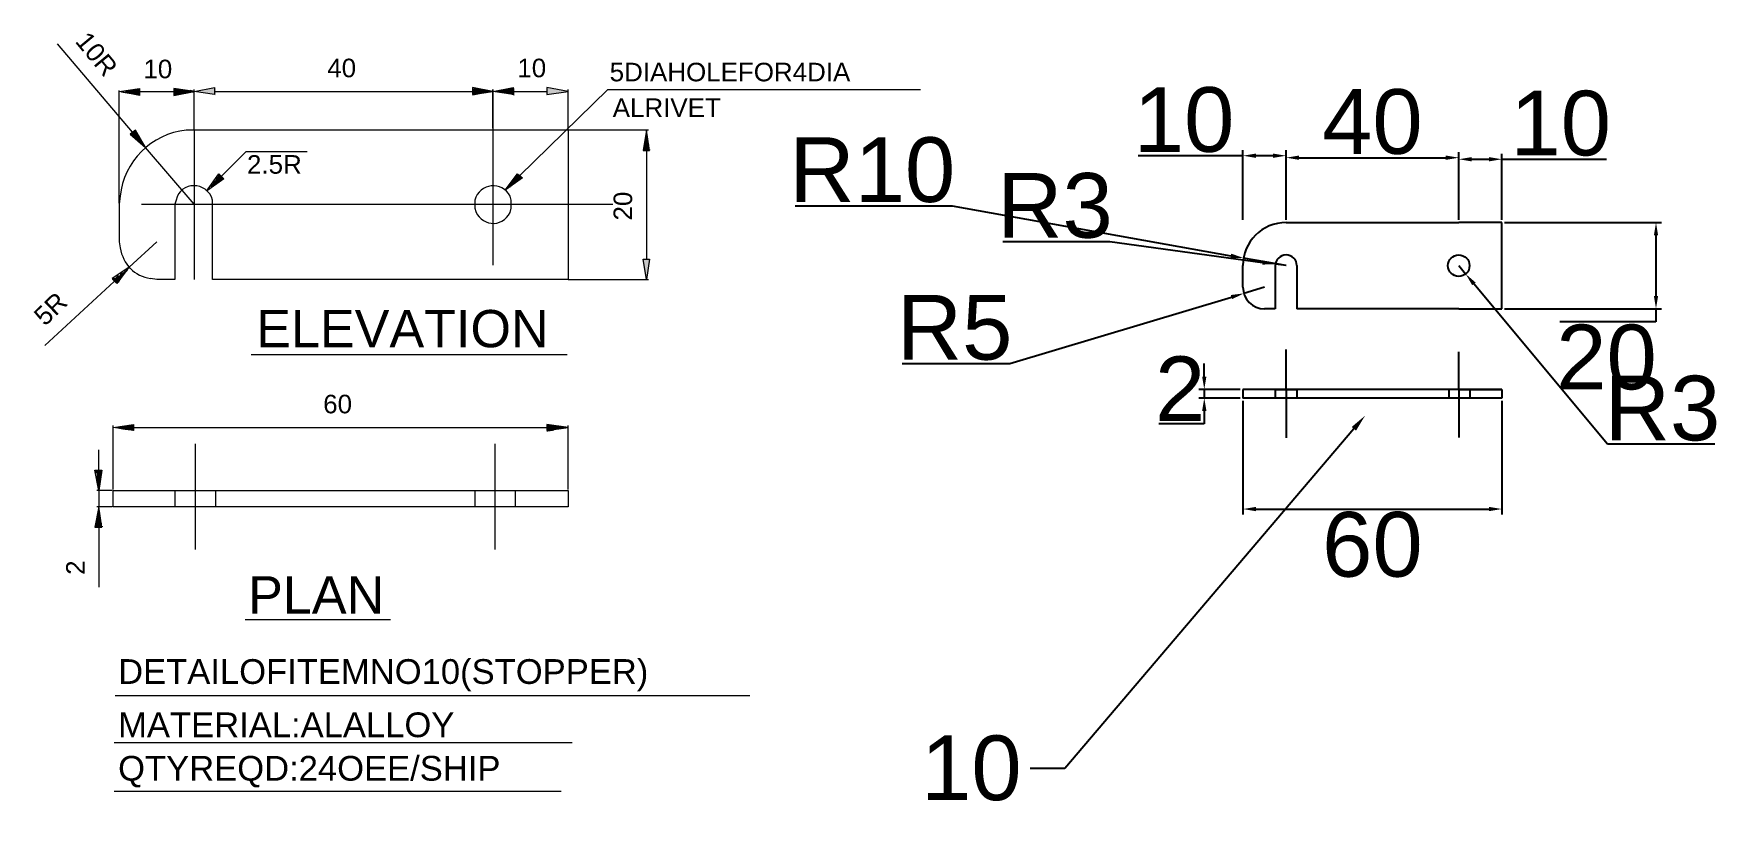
# Model space of a CAD drawing. Header units: millimetres. Extents: x -3009 to 55097, y -2803 to 5841.
# Drawn here: x 4728.5 to 5118.4, y 2334.9 to 2517.3 of the extents above; entities that cross this region are included whole.
import ezdxf
from ezdxf import colors
from ezdxf.entities.mleader import LeaderData, LeaderLine
from ezdxf.math import Vec2, Vec3

# ---------------------------------------------------------------- set-up
doc = ezdxf.new("R2010")
doc.units = ezdxf.units.MM
for name, color, linetype in [('DIM', 10, 'Continuous'), ('PDF2_Geometry', 7, 'Continuous'), ('PDF2_Solid Fills', 7, 'Continuous'), ('PDF2_Text', 7, 'Continuous')]:
    doc.layers.add(name, color=color, linetype=linetype)
doc.styles.add('PDF F1', font='arial.ttf')
doc.styles.get("Standard").update_dxf_attribs({"font": 'arial.ttf', "height": 15})
doc.dimstyles.new('DIM', dxfattribs={"dimtxt": 15, "dimasz": 3, "dimexe": 1.25, "dimexo": 0.625, "dimtad": 2, "dimtoh": 1, "dimdec": 0, "dimtxsty": 'Standard', "dimcen": 2.5, "dimclrd": 1, "dimclre": 4, "dimclrt": 1, "dimadec": 0, "dimazin": 0, "dimtfac": 1, "dimtdec": 0, "dimtmove": 0, "dimatfit": 3, "dimfxl": 1, "dimtfillclr": 4, "dimarcsym": 0})

msp = doc.modelspace()

# ---------------------------------------------------------------- texts
at = {"layer": 'PDF2_Text', "attachment_point": 4, "style": 'PDF F1'}
for s, insert, char_height, rotation in [('10R', (4739.528542584423, 2516.811422772215), 4.300807990520247, 309.6822679949333), ('20', (4865.018191596768, 2473.994996559495), 4.300807990520247, 90), ('5R', (4729.615121250241, 2450.860307895638), 4.300786440254974, 43.78620453484707), ('2', (4738.142920389308, 2391.840356948891), 4.300807990520247, 90)]:
    msp.add_mtext(s, dxfattribs=dict(at, insert=insert, char_height=char_height, rotation=rotation))
for s, insert, char_height in [('10', (4753.893171210457, 2509.085293501253), 4.301152794764593), ('40', (4796.497267448402, 2509.321628077067), 4.301152794764593), ('10', (4840.53786845224, 2509.321628077067), 4.301152794764593), ('5DIAHOLEFOR4DIA', (4861.933211261285, 2508.379402589912), 4.301152794764593), ('ALRIVET', (4862.637964797515, 2500.142053137233), 4.301152794764593), ('2.5R', (4777.901483683681, 2486.96059393646), 4.301152794764593), ('ELEVATION', (4780.042622262106, 2448.863675818222), 8.640147855346129), ('60', (4795.555700441573, 2431.408080671917), 4.301152794764593), ('PLAN', (4778.159428386603, 2387.192772864752), 8.640147855346129), ('DETAILOFITEMNO10(STOPPER)', (4748.036288004414, 2368.564663702124), 5.734999694611086), ('MATERIAL:ALALLOY', (4748.036288004414, 2357.032877307898), 5.734999694611086), ('QTYREQD:24OEE/SHIP', (4748.036288004414, 2346.205156038646), 5.734999694611086)]:
    msp.add_mtext(s, dxfattribs=dict(at, insert=insert, char_height=char_height))

# ---------------------------------------------------------------- blocks, each defined once
blk = doc.blocks.new('*D18')
at = {"layer": 'Defpoints', "color": 0, "transparency": 16777216}
for p in [(5008.661340214312, 2489.01009461015), (5008.661340214312, 2473.521616136655), (5018.661340214312, 2473.521616136655)]:
    blk.add_point(p, dxfattribs=at)
at = {"layer": 'DIM', "color": 1, "lineweight": -2, "transparency": 16777216}
for p, q in [((5008.661340214312, 2489.01009461015), (4984.387465725908, 2489.01009461015)), ((5015.661340214312, 2489.01009461015), (5011.661340214312, 2489.01009461015))]:
    blk.add_line(p, q, dxfattribs=at)
at = {"layer": 'DIM', "color": 4, "lineweight": -2, "transparency": 16777216}
for p, q in [((5008.661340214312, 2474.146616136655), (5008.661340214312, 2490.26009461015)), ((5018.661340214312, 2474.146616136655), (5018.661340214312, 2490.26009461015))]:
    blk.add_line(p, q, dxfattribs=at)
at = {"layer": 'DIM', "color": 1, "transparency": 16777216}
for points in [[(5011.661340214312, 2489.51009461015), (5011.661340214312, 2488.51009461015), (5008.661340214312, 2489.01009461015)], [(5015.661340214312, 2489.51009461015), (5015.661340214312, 2488.51009461015), (5018.661340214312, 2489.01009461015)]]:
    blk.add_solid(points, dxfattribs=at)
at = {"layer": 'DIM', "color": 1, "transparency": 16777216, "insert": (4995.02440297011, 2497.293689425976), "char_height": 15, "attachment_point": 5}
blk.add_mtext('10', dxfattribs=at)
blk = doc.blocks.new('*D19')
at = {"layer": 'Defpoints', "color": 0, "transparency": 16777216}
for p in [(5058.661340214312, 2488.550846936783), (5018.661340214312, 2473.521616136655), (5058.661340214312, 2473.521616136655)]:
    blk.add_point(p, dxfattribs=at)
at = {"layer": 'DIM', "color": 4, "lineweight": -2, "transparency": 16777216}
for p, q in [((5018.661340214312, 2474.146616136655), (5018.661340214312, 2489.800846936783)), ((5058.661340214312, 2474.146616136655), (5058.661340214312, 2489.800846936783))]:
    blk.add_line(p, q, dxfattribs=at)
at = {"layer": 'DIM', "color": 1, "lineweight": -2, "transparency": 16777216}
blk.add_line((5021.661340214312, 2488.550846936783), (5055.661340214312, 2488.550846936783), dxfattribs=at)
at = {"layer": 'DIM', "color": 1, "transparency": 16777216}
for points in [[(5021.661340214312, 2489.050846936783), (5021.661340214312, 2488.050846936783), (5018.661340214312, 2488.550846936783)], [(5055.661340214312, 2489.050846936783), (5055.661340214312, 2488.050846936783), (5058.661340214312, 2488.550846936783)]]:
    blk.add_solid(points, dxfattribs=at)
at = {"layer": 'DIM', "color": 1, "transparency": 16777216, "insert": (5038.661340214312, 2496.834441752609), "char_height": 15, "attachment_point": 5}
blk.add_mtext('40', dxfattribs=at)
blk = doc.blocks.new('*D20')
at = {"layer": 'Defpoints', "color": 0, "transparency": 16777216}
for p in [(5068.661340214312, 2488.190185383924), (5058.661340214312, 2473.521616136655), (5068.661340214312, 2473.521616136655)]:
    blk.add_point(p, dxfattribs=at)
at = {"layer": 'DIM', "color": 4, "lineweight": -2, "transparency": 16777216}
for p, q in [((5058.661340214312, 2474.146616136655), (5058.661340214312, 2489.440185383924)), ((5068.661340214312, 2474.146616136655), (5068.661340214312, 2489.440185383924))]:
    blk.add_line(p, q, dxfattribs=at)
at = {"layer": 'DIM', "color": 1, "lineweight": -2, "transparency": 16777216}
for p, q in [((5061.661340214312, 2488.190185383924), (5065.661340214312, 2488.190185383924)), ((5068.661340214312, 2488.190185383924), (5092.935214702716, 2488.190185383924))]:
    blk.add_line(p, q, dxfattribs=at)
at = {"layer": 'DIM', "color": 1, "transparency": 16777216}
for points in [[(5061.661340214312, 2488.690185383924), (5061.661340214312, 2487.690185383924), (5058.661340214312, 2488.190185383924)], [(5065.661340214312, 2488.690185383924), (5065.661340214312, 2487.690185383924), (5068.661340214312, 2488.190185383924)]]:
    blk.add_solid(points, dxfattribs=at)
at = {"layer": 'DIM', "color": 1, "transparency": 16777216, "insert": (5082.298277458514, 2496.47378019975), "char_height": 15, "attachment_point": 5}
blk.add_mtext('10', dxfattribs=at)
blk = doc.blocks.new('*D21')
at = {"layer": 'Defpoints', "color": 0, "transparency": 16777216}
for p in [(5068.661340214314, 2473.521616136656), (5068.661340214314, 2453.521616136656), (5104.369377330606, 2453.521616136656)]:
    blk.add_point(p, dxfattribs=at)
at = {"layer": 'DIM', "color": 4, "lineweight": -2, "transparency": 16777216}
for p, q in [((5069.286340214314, 2473.521616136656), (5105.619377330606, 2473.521616136656)), ((5069.286340214314, 2453.521616136656), (5105.619377330606, 2453.521616136656))]:
    blk.add_line(p, q, dxfattribs=at)
at = {"layer": 'DIM', "color": 1, "lineweight": -2, "transparency": 16777216}
for p, q in [((5104.369377330606, 2470.521616136656), (5104.369377330606, 2456.521616136656)), ((5104.369377330606, 2453.521616136656), (5104.369377330606, 2450.521616136656)), ((5104.369377330606, 2450.521616136656), (5082.052699295135, 2450.521616136656))]:
    blk.add_line(p, q, dxfattribs=at)
at = {"layer": 'DIM', "color": 1, "transparency": 16777216}
for points in [[(5103.869377330606, 2470.521616136656), (5104.869377330606, 2470.521616136656), (5104.369377330606, 2473.521616136656)], [(5103.869377330606, 2456.521616136656), (5104.869377330606, 2456.521616136656), (5104.369377330606, 2453.521616136656)]]:
    blk.add_solid(points, dxfattribs=at)
at = {"layer": 'DIM', "color": 1, "transparency": 16777216, "insert": (5092.89853831287, 2442.238021320829), "char_height": 15, "attachment_point": 5}
blk.add_mtext('20', dxfattribs=at)
blk = doc.blocks.new('*D22')
at = {"layer": 'Defpoints', "color": 0, "transparency": 16777216}
for p in [(5008.661340214312, 2432.819583037868), (5068.661340214312, 2432.819583037868), (5068.661340214312, 2407.096181967388)]:
    blk.add_point(p, dxfattribs=at)
at = {"layer": 'DIM', "color": 4, "lineweight": -2, "transparency": 16777216}
for p, q in [((5008.661340214312, 2432.194583037868), (5008.661340214312, 2405.846181967388)), ((5068.661340214312, 2432.194583037868), (5068.661340214312, 2405.846181967388))]:
    blk.add_line(p, q, dxfattribs=at)
at = {"layer": 'DIM', "color": 1, "lineweight": -2, "transparency": 16777216}
blk.add_line((5011.661340214312, 2407.096181967388), (5065.661340214312, 2407.096181967388), dxfattribs=at)
at = {"layer": 'DIM', "color": 1, "transparency": 16777216}
for points in [[(5011.661340214312, 2407.596181967388), (5011.661340214312, 2406.596181967388), (5008.661340214312, 2407.096181967388)], [(5065.661340214312, 2407.596181967388), (5065.661340214312, 2406.596181967388), (5068.661340214312, 2407.096181967388)]]:
    blk.add_solid(points, dxfattribs=at)
at = {"layer": 'DIM', "color": 1, "transparency": 16777216, "insert": (5038.661340214312, 2398.812587151563), "char_height": 15, "attachment_point": 5}
blk.add_mtext('60', dxfattribs=at)
blk = doc.blocks.new('*D23')
at = {"layer": 'Defpoints', "color": 0, "transparency": 16777216}
for p in [(5008.661340214314, 2434.819583037869), (4999.70430027956, 2432.819583037869), (5008.661340214314, 2432.819583037869)]:
    blk.add_point(p, dxfattribs=at)
at = {"layer": 'DIM', "color": 1, "lineweight": -2, "transparency": 16777216}
for p, q in [((4999.70430027956, 2437.819583037869), (4999.70430027956, 2440.819583037869)), ((4999.70430027956, 2434.819583037869), (4999.70430027956, 2432.819583037869)), ((4999.70430027956, 2429.819583037869), (4999.70430027956, 2426.819583037869)), ((4999.70430027956, 2426.819583037869), (4989.14410246237, 2426.819583037869))]:
    blk.add_line(p, q, dxfattribs=at)
at = {"layer": 'DIM', "color": 4, "lineweight": -2, "transparency": 16777216}
for p, q in [((5008.036340214314, 2434.819583037869), (4998.45430027956, 2434.819583037869)), ((5008.036340214314, 2432.819583037869), (4998.45430027956, 2432.819583037869))]:
    blk.add_line(p, q, dxfattribs=at)
at = {"layer": 'DIM', "color": 1, "transparency": 16777216}
for points in [[(4999.20430027956, 2437.819583037869), (5000.20430027956, 2437.819583037869), (4999.70430027956, 2434.819583037869)], [(4999.20430027956, 2429.819583037869), (5000.20430027956, 2429.819583037869), (4999.70430027956, 2432.819583037869)]]:
    blk.add_solid(points, dxfattribs=at)
at = {"layer": 'DIM', "color": 1, "transparency": 16777216, "insert": (4994.111701370965, 2434.975278808672), "char_height": 15, "attachment_point": 5}
blk.add_mtext('2', dxfattribs=at)
blk = doc.blocks.new('*D24')
at = {"layer": 'Defpoints', "color": 0, "transparency": 16777216}
for p in [(5058.661340214314, 2463.521616136661), (5060.261658335745, 2461.600943881894)]:
    blk.add_point(p, dxfattribs=at)
at = {"layer": 'DIM', "color": 1, "lineweight": -2, "transparency": 16777216}
for p, q in [((5058.661340214314, 2463.521616136661), (5060.261658335745, 2461.600943881894)), ((5093.161710416682, 2422.114908970458), (5062.18204008146, 2459.296137176177)), ((5117.974977810953, 2422.114908970459), (5093.161710416682, 2422.114908970458))]:
    blk.add_line(p, q, dxfattribs=at)
at = {"layer": 'DIM', "color": 1, "transparency": 16777216}
blk.add_solid([(5062.566174532413, 2459.616200800462), (5061.797905630508, 2458.97607355189), (5060.261658335745, 2461.600943881894)], dxfattribs=at)
at = {"layer": 'DIM', "color": 1, "transparency": 16777216, "insert": (5105.880844113817, 2430.403619748085), "char_height": 15, "attachment_point": 5}
blk.add_mtext('R3', dxfattribs=at)
blk = doc.blocks.new('*D25')
at = {"layer": 'Defpoints', "color": 0, "transparency": 16777216}
for p in [(5016.184361134165, 2463.860104890548), (5018.661340214312, 2463.521616136657)]:
    blk.add_point(p, dxfattribs=at)
at = {"layer": 'DIM', "color": 1, "lineweight": -2, "transparency": 16777216}
for p, q in [((4953.020381220152, 2469.100877812557), (4977.833648614421, 2469.100877812557)), ((4977.833648614421, 2469.100877812557), (5013.211986237987, 2464.266291395216)), ((5018.661340214312, 2463.521616136657), (5016.184361134165, 2463.860104890548))]:
    blk.add_line(p, q, dxfattribs=at)
at = {"layer": 'DIM', "color": 1, "transparency": 16777216}
blk.add_solid([(5013.279683988765, 2464.761687211245), (5013.144288487209, 2463.770895579186), (5016.184361134165, 2463.860104890548)], dxfattribs=at)
at = {"layer": 'DIM', "color": 1, "transparency": 16777216, "insert": (4965.114514917286, 2477.389588590183), "char_height": 15, "attachment_point": 5}
blk.add_mtext('R3', dxfattribs=at)
blk = doc.blocks.new('*D26')
at = {"layer": 'Defpoints', "color": 0, "transparency": 16777216}
for p in [(5008.870825468894, 2457.08949586451), (5013.661340214325, 2458.521616136659)]:
    blk.add_point(p, dxfattribs=at)
at = {"layer": 'DIM', "color": 1, "lineweight": -2, "transparency": 16777216}
for p, q in [((5013.661340214325, 2458.521616136659), (5008.870825468894, 2457.08949586451)), ((4954.627804314821, 2440.873591239352), (5005.99651662164, 2456.230223701223)), ((4929.701985760932, 2440.873591239352), (4954.627804314821, 2440.873591239352))]:
    blk.add_line(p, q, dxfattribs=at)
at = {"layer": 'DIM', "color": 1, "transparency": 16777216}
blk.add_solid([(5005.853304594425, 2456.709275175765), (5006.139728648854, 2455.75117222668), (5008.870825468894, 2457.08949586451)], dxfattribs=at)
at = {"layer": 'DIM', "color": 1, "transparency": 16777216, "insert": (4941.852395037876, 2449.126490284372), "char_height": 15, "attachment_point": 5}
blk.add_mtext('R5', dxfattribs=at)
blk = doc.blocks.new('*D27')
at = {"layer": 'Defpoints', "color": 0, "transparency": 16777216}
for p in [(5008.818239492412, 2465.286090046541), (5018.661340214308, 2463.521616136656)]:
    blk.add_point(p, dxfattribs=at)
at = {"layer": 'DIM', "color": 1, "lineweight": -2, "transparency": 16777216}
for p, q in [((4904.882720613457, 2477.389588590189), (4941.298989371982, 2477.38958859019)), ((4941.298989371982, 2477.38958859019), (5005.865309275843, 2465.815432219506)), ((5018.661340214308, 2463.521616136656), (5008.818239492412, 2465.286090046541))]:
    blk.add_line(p, q, dxfattribs=at)
at = {"layer": 'DIM', "color": 1, "transparency": 16777216}
blk.add_solid([(5005.953532971338, 2466.307587255601), (5005.777085580349, 2465.323277183411), (5008.818239492412, 2465.286090046541)], dxfattribs=at)
at = {"layer": 'DIM', "color": 1, "transparency": 16777216, "insert": (4922.778354992719, 2485.673183406015), "char_height": 15, "attachment_point": 5}
blk.add_mtext('R10', dxfattribs=at)

# ---------------------------------------------------------------- dimensions: what is measured, and where the dimension line sits
at = {"layer": 'DIM'}
for base, p1, p2, picture, middle in [((5008.661340214312, 2489.01009461015), (5018.661340214312, 2473.521616136655), (5008.661340214312, 2473.521616136655), '*D18', (4995.02440297011, 2497.293689425976)), ((5058.661340214312, 2488.550846936783), (5018.661340214312, 2473.521616136655), (5058.661340214312, 2473.521616136655), '*D19', (5038.661340214312, 2496.834441752609)), ((5068.661340214312, 2488.190185383924), (5058.661340214312, 2473.521616136655), (5068.661340214312, 2473.521616136655), '*D20', (5082.298277458514, 2496.47378019975)), ((5068.661340214312, 2407.096181967388), (5008.661340214312, 2432.819583037868), (5068.661340214312, 2432.819583037868), '*D22', (5038.661340214312, 2398.812587151563))]:
    dim = msp.add_linear_dim(base=base, p1=p1, p2=p2, dimstyle='DIM', dxfattribs=at)
    dim.commit()
    dim.dimension.update_dxf_attribs({"geometry": picture, "text_midpoint": middle})
for center, mpoint, picture, middle in [((5018.661340214308, 2463.521616136656), (5008.818239492412, 2465.286090046541), '*D27', (4941.298989371982, 2477.38958859019)), ((5018.661340214312, 2463.521616136657), (5016.184361134165, 2463.860104890548), '*D25', (4977.833648614421, 2469.100877812557)), ((5058.661340214314, 2463.521616136661), (5060.261658335745, 2461.600943881894), '*D24', (5105.880844113817, 2422.114908970459)), ((5013.661340214325, 2458.521616136659), (5008.870825468894, 2457.08949586451), '*D26', (4941.852395037876, 2440.873591239352))]:
    dim = msp.add_radius_dim(center=center, mpoint=mpoint, dimstyle='DIM', dxfattribs=at)
    dim.commit()
    dim.dimension.update_dxf_attribs({"geometry": picture, "text_midpoint": middle, "dimtype": 164})
for base, p1, p2, picture, middle in [((5104.369377330606, 2453.521616136656), (5068.661340214312, 2473.521616136655), (5068.661340214312, 2453.521616136655), '*D21', (5092.89853831287, 2442.238021320829)), ((4999.70430027956, 2432.819583037869), (5008.661340214312, 2434.819583037868), (5008.661340214312, 2432.819583037868), '*D23', (4994.111701370965, 2434.975278808672))]:
    dim = msp.add_linear_dim(base=base, p1=p1, p2=p2, angle=90, dimstyle='DIM', dxfattribs=at)
    dim.commit()
    dim.dimension.update_dxf_attribs({"geometry": picture, "text_midpoint": middle})

# ---------------------------------------------------------------- hatches: boundary and pattern name
at = {"layer": 'PDF2_Solid Fills', "transparency": 33554559}
for points in [[(4751.79850106101, 2503.184720724085), (4753.210806005365, 2502.949334359948), (4753.210806005365, 2504.597040380093), (4752.740022978922, 2504.597040380093), (4751.563108812205, 2504.361651073621), (4750.150802396684, 2504.126264709484), (4749.680019370251, 2503.890878345344), (4748.738451846222, 2503.655493452367), (4750.150802396684, 2503.420107088228)], [(4762.155468717545, 2504.361651073621), (4761.449337577249, 2504.597040380093), (4760.978554550817, 2504.597040380093), (4760.978554550817, 2502.949334359948), (4762.390859495172, 2503.184720724085), (4763.09703477041, 2503.420107088228), (4765.686299487588, 2503.655493452367), (4765.450907238795, 2503.890878345344)], [(4769.687869149146, 2504.597040380093), (4767.33399668076, 2504.126264709484), (4765.686299487588, 2503.92030239943), (4765.686299487588, 2503.861454475157), (4767.33399668076, 2503.655493452367), (4768.981693873908, 2503.420107088228), (4770.158608040636, 2503.184720724085), (4770.629391067068, 2502.949334359948), (4770.629391067068, 2504.597040380093)], [(4833.948336261212, 2504.126264709484), (4831.594507927779, 2504.597040380093), (4830.182157377305, 2504.597040380093), (4830.182157377305, 2502.949334359948), (4833.712899877477, 2503.655493452367), (4834.65446593034, 2503.890878345344)], [(4839.126864224425, 2503.184720724085), (4839.832995364721, 2502.949334359948), (4839.832995364721, 2504.597040380093), (4839.126864224425, 2504.597040380093), (4837.949861787814, 2504.361651073621), (4836.302163123501, 2504.126264709484), (4835.360686811686, 2503.890878345344), (4838.185298171562, 2503.420107088228)], [(4849.248485238275, 2504.361651073621), (4848.54230554947, 2504.597040380093), (4847.365351661369, 2504.597040380093), (4847.365351661369, 2502.949334359948), (4847.836134687812, 2503.184720724085), (4849.013048854529, 2503.420107088228), (4850.42539940499, 2503.655493452367), (4852.308443240849, 2503.890878345344), (4850.896182431423, 2504.126264709484)], [(4870.668641432678, 2493.063105594901), (4870.668641432678, 2494.475428193236), (4870.433205048943, 2494.475428193236), (4870.197858406256, 2493.063105594901), (4869.962420551345, 2491.650788881224), (4869.727073908658, 2490.473857060527), (4869.727073908658, 2490.238472167551), (4871.374771101808, 2490.238472167551), (4871.374771101808, 2490.473857060527), (4871.139334718073, 2490.473857060527), (4871.139334718073, 2491.650788881224), (4870.903988075375, 2491.650788881224), (4870.903988075375, 2493.063105594901)], [(4871.139334718073, 2464.581354062792), (4871.296292961211, 2465.052132675734), (4869.727073908658, 2465.052132675734), (4869.727073908658, 2464.345967698652), (4869.962420551345, 2464.345967698652), (4869.962420551345, 2462.933650984978), (4870.197858406256, 2462.933650984978), (4870.197858406256, 2461.285947907162), (4870.433205048943, 2461.285947907162), (4870.433205048943, 2460.109017557626), (4870.668641432678, 2462.227493363722), (4870.903988075375, 2463.639810077398)], [(4751.327716563412, 2425.271829780245), (4751.563108812205, 2425.154139540505), (4751.563108812205, 2426.68415826324), (4750.856933536979, 2426.68415826324), (4749.444627121447, 2426.448766014438), (4748.973844095026, 2426.213373765642), (4746.855363875435, 2425.977993286161), (4749.209236343821, 2425.507222029041)], [(4849.48383188096, 2426.448766014438), (4847.836134687812, 2426.68415826324), (4847.365351661369, 2426.68415826324), (4847.365351661369, 2425.036449300765), (4849.013048854529, 2425.271829780245), (4849.248485238275, 2425.507222029041), (4852.073096598151, 2425.977993286161), (4850.896182431423, 2426.213373765642)], [(4742.853792742722, 2415.38561131335), (4743.089184991517, 2415.38561131335), (4743.089184991517, 2413.502511573242), (4743.324577240321, 2413.502511573242), (4743.324577240321, 2412.090194859568), (4743.559968017948, 2412.090194859568), (4743.559968017948, 2411.384041651808), (4743.58350784603, 2411.384041651808), (4743.795360266753, 2413.502511573242), (4744.030752515559, 2413.973284301522), (4744.266143293185, 2415.620991792834), (4744.266143293185, 2416.091764521114), (4742.853792742722, 2416.091764521114)], [(4743.795360266753, 2405.263990299507), (4743.795360266753, 2406.91169926198), (4743.559968017948, 2406.91169926198), (4743.324577240321, 2405.734763027787), (4743.089184991517, 2404.322446314113), (4742.853792742722, 2403.145521849236), (4742.853792742722, 2402.910129600437), (4744.501491407049, 2402.910129600437), (4744.501491407049, 2403.145521849236), (4744.266143293185, 2403.145521849236), (4744.266143293185, 2403.851673585831), (4744.030752515559, 2403.851673585831), (4744.030752515559, 2405.263990299507)]]:
    msp.add_hatch(color=256, dxfattribs=at).paths.add_polyline_path(points)
h = msp.add_hatch(color=256, dxfattribs=at)
h.paths.add_polyline_path([(4752.269238481334, 2494.475428193236), (4752.269238481334, 2494.94619945035), (4752.033891838637, 2494.94619945035), (4751.327716563412, 2494.240041829096), (4750.856933536979, 2494.083113826693), (4750.856933536979, 2493.769263216157), (4751.092325785774, 2493.533876852017), (4751.563108812205, 2493.298491959041), (4751.79850106101, 2493.063105594901), (4752.269238481334, 2492.827719230764), (4752.740022978922, 2492.356946502481), (4753.210806005365, 2492.121560138344), (4754.152373529396, 2491.180016152947), (4754.152373529396, 2491.650788881224), (4753.916981280603, 2491.650788881224), (4753.916981280603, 2492.121560138344), (4753.681589031798, 2492.356946502481), (4753.446198254158, 2492.356946502481), (4753.446198254158, 2492.827719230764), (4753.210806005365, 2492.827719230764), (4753.210806005365, 2493.298491959041), (4752.97541375656, 2493.298491959041), (4752.97541375656, 2493.769263216157), (4752.740022978922, 2494.0046495803), (4752.504630730127, 2494.0046495803), (4752.504630730127, 2494.475428193236)])
h.paths.add_polyline_path([(4754.387720172093, 2490.944629788807), (4754.62311094972, 2490.709243424665), (4754.62311094972, 2490.944629788807)])
h.paths.add_polyline_path([(4754.152373529396, 2491.180016152947), (4754.387720172093, 2490.944629788807), (4754.387720172093, 2491.180016152947)])
h = msp.add_hatch(color=256, dxfattribs=at)
h.paths.add_polyline_path([(4772.512480509022, 2483.647653971632), (4771.570958591099, 2484.589197957023), (4771.335566342294, 2484.589197957023), (4771.100175564667, 2484.118426699909), (4770.864783315874, 2483.883040335769), (4770.629391067068, 2483.412267607489), (4770.158608040636, 2482.941496350373), (4769.92321579183, 2482.470723622096), (4769.452478371506, 2481.999945009157), (4769.452478371506, 2481.52917375204), (4769.92321579183, 2481.764558645017), (4770.158608040636, 2481.999945009157), (4770.629391067068, 2482.235331373294), (4770.864783315874, 2482.470723622096), (4771.335566342294, 2482.706109986236), (4771.570958591099, 2482.941496350373), (4772.041697482589, 2483.176881243349)])
h.paths.add_polyline_path([(4769.452478371506, 2481.52917375204), (4769.217086122702, 2481.52917375204), (4769.452478371506, 2481.2937873879)])
h.paths.add_polyline_path([(4769.217086122702, 2481.05840102376), (4769.217086122702, 2481.2937873879), (4768.981693873908, 2481.2937873879)])
h = msp.add_hatch(color=256, dxfattribs=at)
h.paths.add_polyline_path([(4841.48069255787, 2483.883040335769), (4840.774562888751, 2484.589197957023), (4840.53912503384, 2484.589197957023), (4840.303778391142, 2484.353813064052), (4839.832995364721, 2483.883040335769), (4839.597558980975, 2483.412267607489), (4839.126864224425, 2482.941496350373), (4838.89142784069, 2482.470723622096), (4838.656081197993, 2482.235331373294), (4838.420644814247, 2481.764558645017), (4838.89142784069, 2481.52917375204), (4838.89142784069, 2481.764558645017), (4839.362212338277, 2481.999945009157), (4839.832995364721, 2482.470723622096), (4840.303778391142, 2482.706109986236), (4840.53912503384, 2482.941496350373), (4841.009909531438, 2483.176881243349), (4841.245345915184, 2483.412267607489)])
h.paths.add_polyline_path([(4838.420644814247, 2481.2937873879), (4838.420644814247, 2481.52917375204), (4838.185298171562, 2481.52917375204)])
h = msp.add_hatch(color=256, dxfattribs=at)
h.paths.add_polyline_path([(4746.619971626629, 2460.344403921768), (4747.561537973726, 2459.402859936372), (4747.796929928298, 2459.402859936372), (4748.267714425896, 2459.638244829348), (4748.973844095026, 2461.050561543022), (4750.386150510536, 2462.462879727865), (4749.680019370251, 2462.462879727865), (4749.444627121447, 2462.227493363722), (4749.209236343821, 2461.992106999582), (4748.503061068583, 2461.756720635445), (4748.503061068583, 2461.285947907162), (4747.796929928298, 2461.285947907162), (4747.56153915066, 2460.815176650045), (4746.855363875435, 2460.579790285909)])
h.paths.add_polyline_path([(4750.621541288176, 2462.933650984978), (4750.386150510536, 2462.933650984978), (4750.621541288176, 2462.698264620835)])

# ---------------------------------------------------------------- linework, layer by layer
for p, q in [((5018.661340214312, 2473.521616136655), (5058.661340214312, 2473.521616136655)), ((5068.661340214312, 2473.521616136655), (5058.661340214312, 2473.521616136655)), ((5068.661340214312, 2453.521616136655), (5068.661340214312, 2473.521616136655)), ((5008.661340214312, 2458.521616136655), (5008.661340214312, 2463.521616136655)), ((5016.161340214312, 2463.521616136655), (5016.161340214312, 2453.521616136655)), ((5021.161340214312, 2463.521616136655), (5021.161340214312, 2453.521616136655)), ((5016.161340214312, 2453.521616136655), (5013.661340214312, 2453.521616136655)), ((5058.661340214312, 2453.521616136655), (5021.161340214312, 2453.521616136655)), ((5058.661340214312, 2453.521616136655), (5068.661340214312, 2453.521616136655)), ((5018.661340214312, 2434.819583037868), (5018.661340214312, 2444.097371255979)), ((5058.661340214312, 2434.819583037868), (5058.661340214312, 2443.534227814525)), ((5068.661340214312, 2434.819583037868), (5008.661340214312, 2434.819583037868)), ((5008.661340214312, 2434.819583037868), (5008.661340214312, 2432.819583037868)), ((5016.161340214312, 2434.819583037868), (5016.161340214312, 2432.819583037868)), ((5016.161340214312, 2434.819583037868), (5021.161340214312, 2434.819583037868)), ((5018.661340214312, 2434.819583037868), (5018.661340214312, 2423.627107115462)), ((5021.161340214312, 2434.819583037868), (5021.161340214312, 2432.819583037868)), ((5056.37129240483, 2434.819583037868), (5056.37129240483, 2432.819583037868)), ((5058.661340214312, 2434.819583037868), (5068.661340214312, 2434.819583037868)), ((5058.661340214312, 2434.819583037868), (5058.661340214312, 2423.669342873618)), ((5061.213555395603, 2434.819583037868), (5061.213555395603, 2432.819583037868)), ((5068.661340214312, 2434.819583037868), (5068.661340214312, 2432.819583037868)), ((5068.661340214312, 2432.819583037868), (5008.661340214312, 2432.819583037868))]:
    msp.add_line(p, q)
msp.add_circle((5058.661340214312, 2463.521616136655), 2.5)
for centre, radius, start, end in [((5018.661340214312, 2463.521616136655), 10, 90, 180), ((5018.661340214312, 2463.521616136655), 2.5, 0, 180), ((5013.661340214312, 2458.521616136655), 5, 180, 270)]:
    msp.add_arc(centre, radius, start, end)
at = {"layer": 'PDF2_Geometry', "lineweight": 13}
for points in [[(4733.909131501709, 2514.954038931091), (4751.327716563412, 2494.475428193236)], [(4748.267714425896, 2477.998381232268), (4748.267714425896, 2504.126264709484)], [(4752.97541375656, 2503.890878345344), (4760.978554550817, 2503.890878345344)], [(4765.686299487588, 2495.416972178632), (4765.686299487588, 2504.361651073624)], [(4765.686299487588, 2495.181585814493), (4765.686299487588, 2504.126264709484)], [(4770.394000289429, 2503.890878345344), (4830.182157377305, 2503.890878345344)], [(4834.889903785253, 2495.416972178632), (4834.889903785253, 2504.361651073624), (4834.889903785253, 2495.181585814493)], [(4839.597558980975, 2503.890878345344), (4847.365351661369, 2503.890878345344)], [(4841.009909531438, 2484.353813064052), (4861.488498201821, 2504.361651073624), (4889.499532909913, 2504.361651073624), (4933.987541020724, 2504.361651073624)], [(4852.308443240849, 2495.181585814493), (4852.308443240849, 2504.361651073624)], [(4870.903988075375, 2494.94619945035), (4852.308443240849, 2494.94619945035), (4765.686299487588, 2494.94619945035), (4765.686299487588, 2460.344403921768)], [(4834.889903785253, 2494.94619945035), (4834.889903785253, 2463.639810077398)], [(4852.308443240849, 2494.94619945035), (4852.308443240849, 2460.344403921768), (4870.903988075375, 2460.344403921768)], [(4765.686299487588, 2477.762994868128), (4754.387720172093, 2490.944629788808)], [(4771.806350839892, 2484.118426699909), (4777.691009943403, 2490.003085803411), (4791.814155012689, 2490.003085803411)], [(4870.433205048943, 2490.238472167551), (4870.433205048943, 2465.052132675734)], [(4753.446198254158, 2477.762994868128), (4765.686299487588, 2477.762994868128), (4834.889903785253, 2477.762994868128), (4862.665500638432, 2477.762994868128)], [(4761.449337577249, 2478.704538853527), (4761.213945328456, 2477.762994868128), (4761.213945328456, 2460.344403921768), (4756.976984889272, 2460.344403921768), (4755.564678473751, 2460.579790285909)], [(4852.308443240849, 2460.344403921768), (4769.92321579183, 2460.344403921768), (4769.92321579183, 2477.762994868128), (4769.92321579183, 2478.704538853527)], [(4830.652955724541, 2478.704486175099), (4830.652955724541, 2477.762940718539), (4830.652955724541, 2476.821395261977)], [(4838.891478469441, 2475.87984980542), (4839.126864833581, 2476.821395261977), (4839.126864833581, 2477.762940718539), (4839.126864833581, 2478.704486175099), (4838.891478469441, 2479.646031631659)], [(4756.976984889272, 2469.05369645262), (4750.621541288176, 2463.169037349118)], [(4731.084474535714, 2445.044287310337), (4747.090754653062, 2459.873631193489)], [(4778.867922638952, 2442.925807090747), (4852.073096598151, 2442.925807090747)], [(4746.855363875435, 2411.619422131289), (4746.855363875435, 2426.448766014438)], [(4751.563108812205, 2425.977993286161), (4847.365351661369, 2425.977993286161)], [(4852.308443240849, 2411.619422131289), (4852.308443240849, 2426.448766014438)], [(4765.921691736394, 2422.211815873412), (4765.921691736394, 2397.731634002851)], [(4835.360686811686, 2422.211815873412), (4835.360686811686, 2397.731634002851)], [(4743.559968017948, 2416.091764521117), (4743.559968017948, 2420.799499159738)], [(4746.619971626629, 2411.384041651808), (4743.089184991517, 2411.384041651808)], [(4743.559968017948, 2411.384041651808), (4743.559968017948, 2407.617852469746)], [(4761.213945328456, 2411.384041651808), (4761.213945328456, 2407.617852469746)], [(4770.629391067068, 2411.384041651808), (4770.629391067068, 2407.617852469746)], [(4830.652941874903, 2411.384041651808), (4830.652941874903, 2407.617852469746)], [(4840.068342007407, 2411.384041651808), (4840.068342007407, 2407.617852469746)], [(4746.619971626629, 2407.617852469746), (4743.089184991517, 2407.617852469746)], [(4743.559968017948, 2402.910129600437), (4743.559968017948, 2389.022331173848)], [(4777.455617694597, 2381.489973406023), (4811.115829516333, 2381.489973406023)], [(4747.326146901867, 2363.83599609552), (4894.442624489369, 2363.83599609552)], [(4747.090754653062, 2353.00822334508), (4853.250010764879, 2353.00822334508)], [(4747.090754653062, 2341.709666097044), (4842.186822226999, 2341.709666097044), (4850.660746047677, 2341.709666097044)]]:
    msp.add_lwpolyline(points, dxfattribs=at)
for points in [[(4752.97541375656, 2504.597040380094), (4752.97541375656, 2502.949334359948), (4748.267714425896, 2503.890878345344)], [(4760.978554550817, 2504.597040380094), (4760.978554550817, 2502.949334359948), (4765.686299487588, 2503.890878345344)], [(4764.744731963558, 2504.126264709484), (4764.744731963558, 2503.890878345344), (4765.686299487588, 2503.890878345344)], [(4770.394000289429, 2504.832426744231), (4770.394000289429, 2503.184720724088), (4765.686299487588, 2503.890878345344)], [(4830.182157377305, 2504.832426744231), (4830.182157377305, 2503.184720724088), (4834.889903785253, 2503.890878345344)], [(4839.597558980975, 2504.832426744231), (4839.597558980975, 2503.184720724088), (4834.889903785253, 2503.890878345344)], [(4847.365351661369, 2504.832426744231), (4847.365351661369, 2503.184720724088), (4852.308443240849, 2503.890878345344)], [(4752.033891838637, 2494.94619945035), (4750.856933536979, 2494.0046495803), (4754.387720172093, 2490.944629788808)], [(4869.727073908658, 2490.238472167551), (4871.139334718073, 2490.238472167551), (4870.433205048943, 2494.94619945035)], [(4772.512480509022, 2483.647653971632), (4768.510910847475, 2480.82301465962), (4771.335566342294, 2484.824584321166)], [(4841.716039200566, 2483.883040335769), (4837.714513673964, 2481.058401023763), (4840.53912503384, 2484.824584321166)], [(4869.727073908658, 2465.052132675734), (4871.139334718073, 2465.052132675734), (4870.433205048943, 2460.344403921768)], [(4746.619971626629, 2460.579790285909), (4747.796929928298, 2459.402859936372), (4750.621541288176, 2463.169037349118)], [(4751.563108812205, 2426.68415826324), (4751.563108812205, 2425.271829780245), (4746.855363875435, 2425.977993286161)], [(4847.365351661369, 2426.68415826324), (4847.365351661369, 2425.271829780245), (4852.308443240849, 2425.977993286161)], [(4742.618401965085, 2416.091764521117), (4744.266143293185, 2416.091764521117), (4743.559968017948, 2411.384041651808)], [(4852.308443240849, 2407.617852469746), (4746.855363875435, 2407.617852469746), (4746.855363875435, 2411.384041651808), (4852.308443240849, 2411.384041651808)], [(4742.618401965085, 2402.910129600437), (4744.266143293185, 2402.910129600437), (4743.559968017948, 2407.617852469746)]]:
    msp.add_lwpolyline(points, close=True, dxfattribs=at)
msp.add_lwpolyline([(4765.686299487588, 2494.94619945035), (4763.803210045646, 2494.94619945035, 0.3519326026350691), (4748.503061068583, 2479.646084310084), (4748.267714425896, 2477.762994868128), (4748.267714425896, 2469.05369645262), (4748.503061068583, 2467.641379738944)], format="xyb", dxfattribs=at)
for points in [[(4769.92321579183, 2478.704538853527), (4768.746303096281, 2483.176881243349), (4762.390859495172, 2483.176881243349), (4761.449337577249, 2478.704538853527)], [(4838.891478469441, 2479.646031631659), (4837.008387556321, 2483.176827093761), (4831.829887545242, 2482.706054365478), (4830.652955724541, 2478.704486175099)], [(4830.652955724541, 2476.821395261977), (4831.829887545242, 2472.584440707457), (4837.008387556321, 2472.113667979178), (4838.891478469441, 2475.87984980542)], [(4748.503061068583, 2467.641379738944), (4749.209236343821, 2463.875196441538), (4751.79850106101, 2461.050561543022), (4755.564678473751, 2460.579790285909)]]:
    msp.add_open_spline(points, degree=3, dxfattribs=at)
at = {"layer": 'PDF2_Solid Fills', "lineweight": 25, "transparency": 33554559}
msp.add_solid([(4764.744731963558, 2503.890878345344), (4765.686299487588, 2503.890878345344), (4764.744731963558, 2503.655493452367), (4765.686299487588, 2503.655493452367)], dxfattribs=at)

msp.set_redraw_order([(e.dxf.handle, doc.entitydb.next_handle()) for e in msp.query("TEXT MTEXT ATTDEF DIMENSION ARC_DIMENSION")])  # texts and dimensions are drawn at this point

# ---------------------------------------------------------------- leaders
ml = msp.add_multileader_mtext('Standard')
ml.set_content('10', color=256)
ml.set_leader_properties()
ml.build(insert=Vec2(0, 0))
ctx = ml.context
ctx.base_point, ctx.char_height, ctx.plane_origin = Vec3(4935.36160876271, 2346.979001209414), 15, Vec3(5036.960796066614, 2428.744534193933)
ctx.text_align_type = 2
notes = []
notes.append((ctx, [(0, (1, 1, 0), (4967.385483251113, 2346.979001209414), (-1, 0), 8, [(0, [(5036.960796066614, 2428.744534193933)], 0, [])])]))
ctx.mtext.insert, ctx.mtext.alignment, ctx.mtext.flow_direction = Vec3(4957.385483251113, 2354.606900254435), 3, 5
for ctx, leaders in notes:
    for number, flags, end, landing, length, lines in leaders:
        leader = LeaderData()
        leader.index, (leader.has_last_leader_line, leader.has_dogleg_vector, leader.attachment_direction) = number, flags
        leader.last_leader_point, leader.dogleg_vector, leader.dogleg_length = Vec3(end), Vec3(landing), length
        for number, points, colour, breaks in lines:
            line = LeaderLine()
            line.index, line.vertices, line.color, line.breaks = number, Vec3.list(points), colors.encode_raw_color(colour), breaks
            leader.lines.append(line)
        ctx.leaders.append(leader)

doc.saveas('drawing.dxf')
